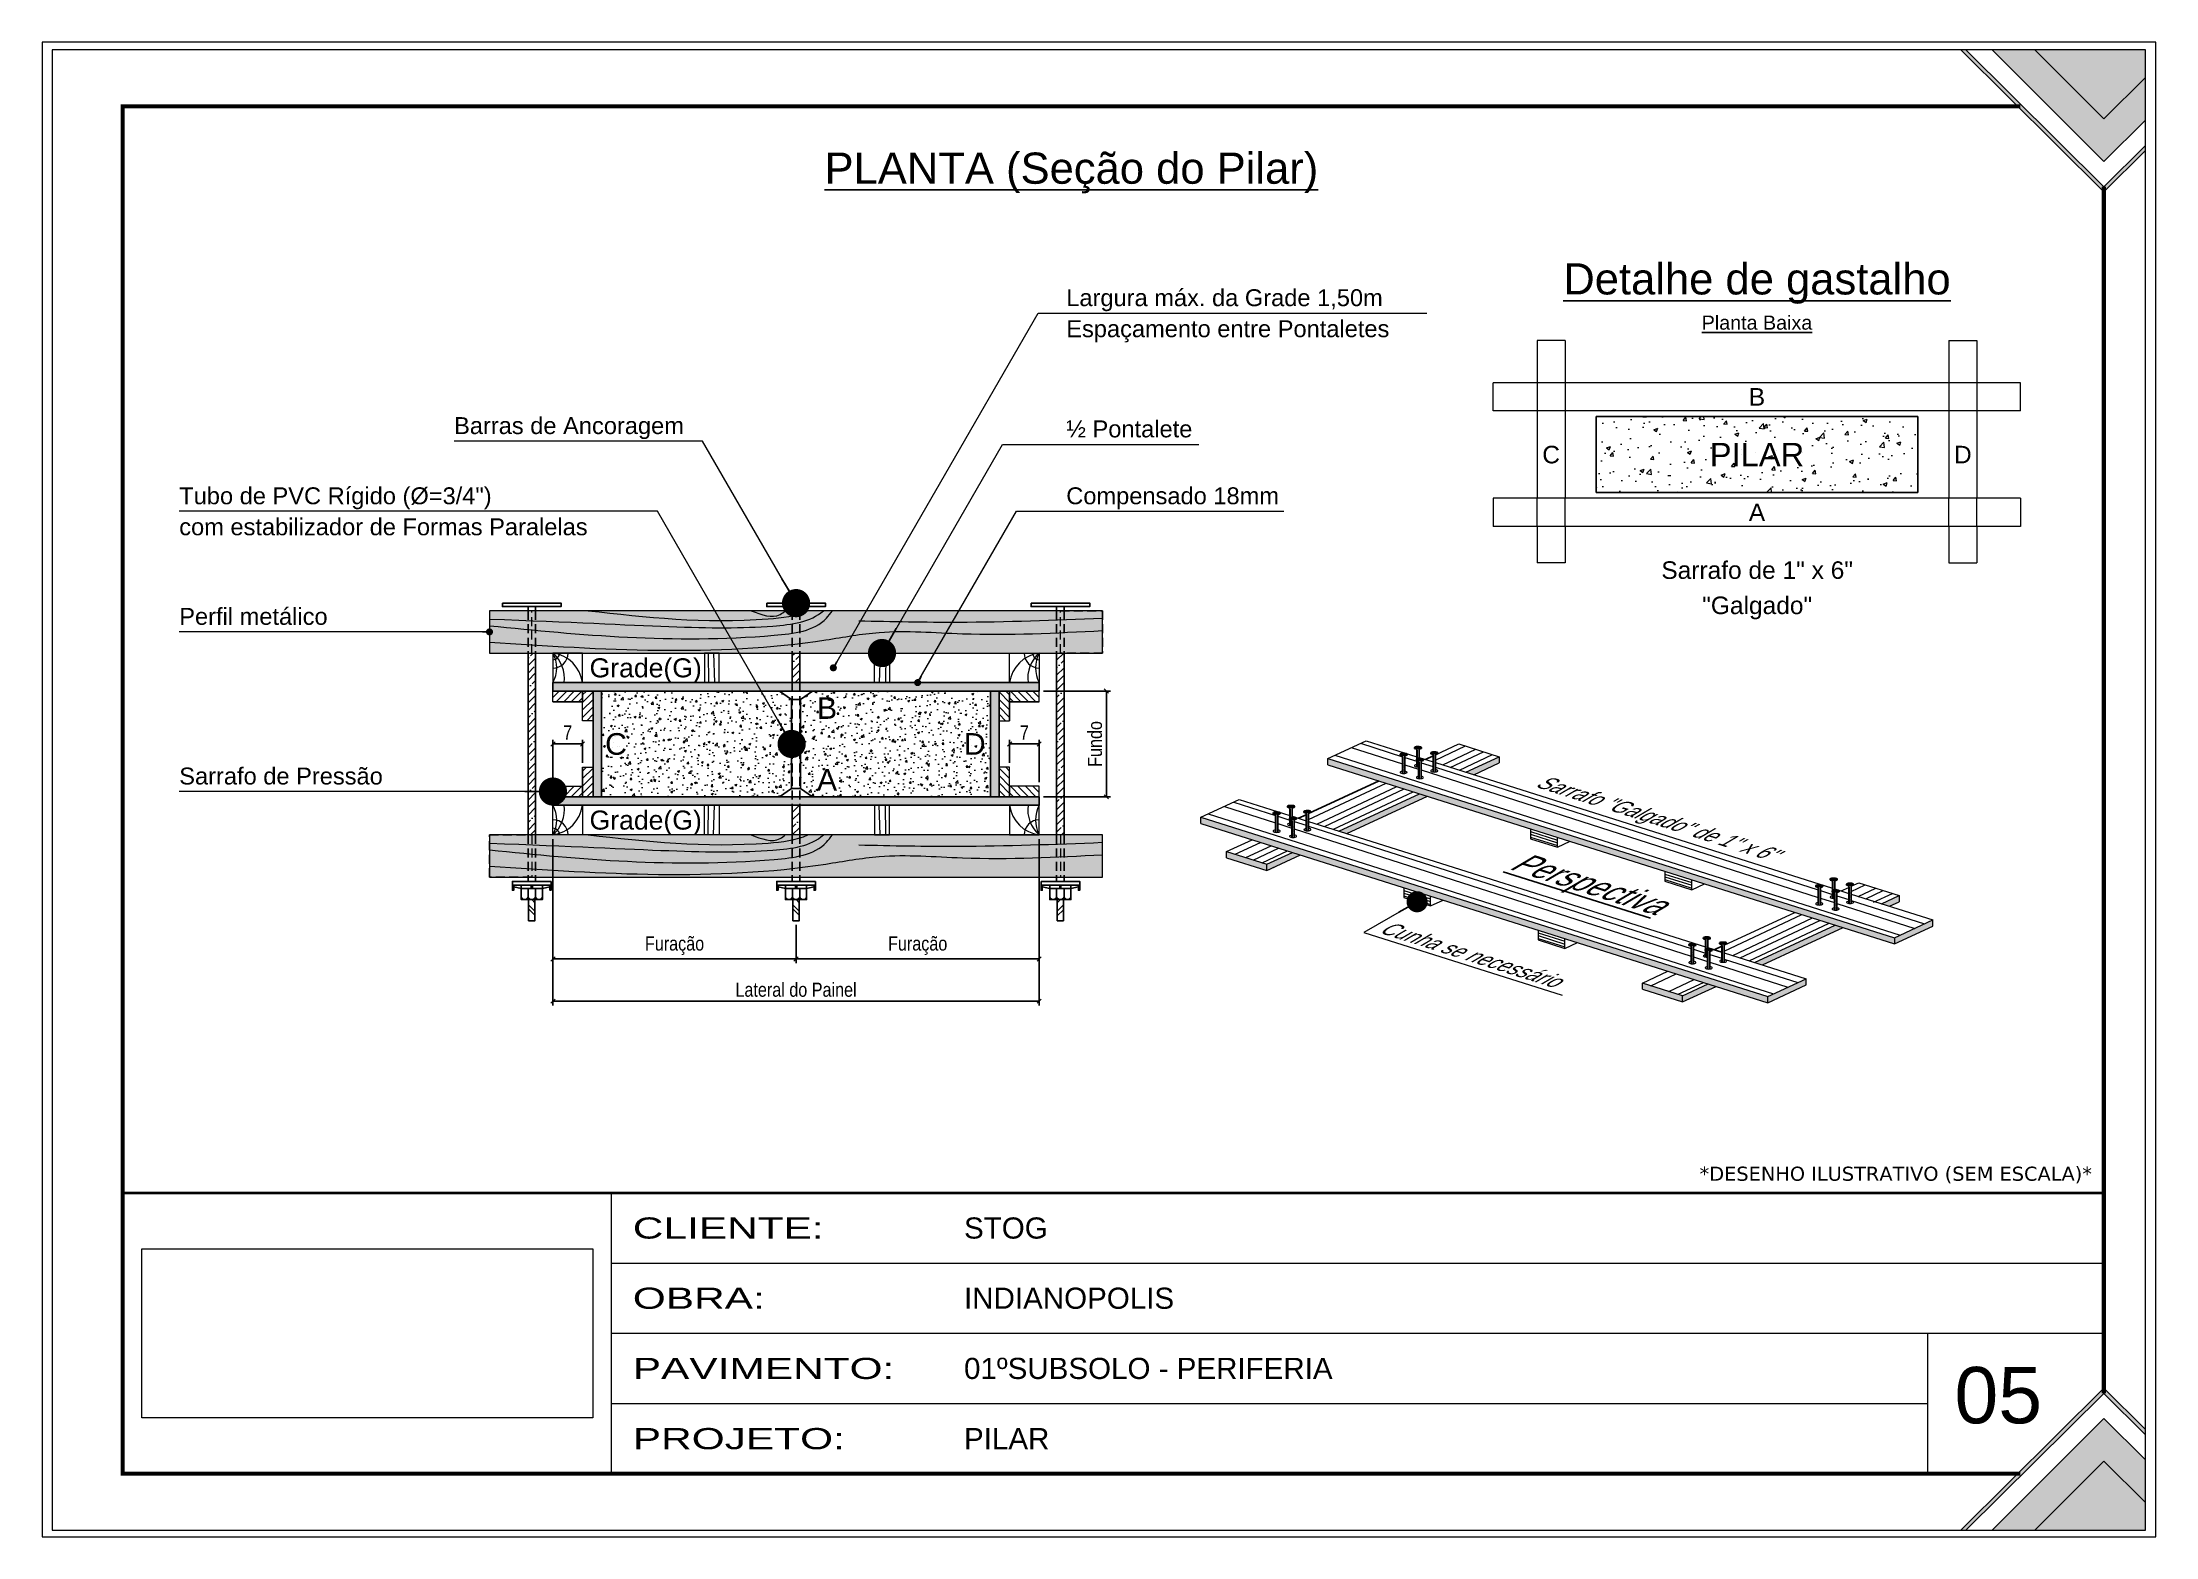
# Paper-space layout '. (5)' of a CAD drawing. Extents: x 303 to 600, y -8 to 202.
# The model-space entities are those that its viewports show. They can reach past a viewport. Long polylines and large blocks are cut down to what shows.
import ezdxf
from ezdxf.enums import TextEntityAlignment as Align

# ---------------------------------------------------------------- set-up
doc = ezdxf.new("R2010")
doc.units = 0
doc.linetypes.add('CONTINUO', pattern=[0])
doc.linetypes.add('HIDDEN', pattern=[0.375, 0.25, -0.125])
for name, color, linetype in [('BARRA ANCORAGEM', 251, 'Continuous'), ('COTA', 241, 'Continuous'), ('TEXTO', 3, 'Continuous')]:
    doc.layers.add(name, color=color, linetype=linetype)
for name, color, linetype, lineweight in [('CARIMBO', 255, 'Continuous', 9), ('CONCRETO', 251, 'Continuous', 25), ('Demarcação 1', 251, 'Continuous', 9), ('Folhas', 255, 'Continuous', 9), ('Hachura', 251, 'Continuous', 9), ('Madeira', 126, 'Continuous', 18), ('Perfil Metálico', 224, 'Continuous', 18)]:
    doc.layers.add(name, color=color, linetype=linetype, lineweight=lineweight)
doc.layers.add('Demarcação 2', color=7, linetype='Continuous', lineweight=9, true_color=0xe0e0e0)
doc.styles.add('ARIAL', font='arial.ttf')
doc.styles.add('COTA TECNICA-50', font='techl___.ttf', dxfattribs={"height": 10})
doc.styles.add('SANSSERIF', font='sas_____.pfb')
doc.styles.get("Standard").update_dxf_attribs({"font": 'arial.ttf'})
doc.styles.add('stylellllll', font='verdana.ttf', dxfattribs={"height": 2})
doc.styles.add('Tecnologia', font='')
doc.styles.get('Tecnologia').set_extended_font_data('Forgotten Futurist')
doc.dimstyles.new('3x', dxfattribs={"dimtxt": 10, "dimasz": 5, "dimexe": 7, "dimexo": 5, "dimgap": 4, "dimtad": 1, "dimdec": 4, "dimlfac": 0.333333, "dimdsep": 46, "dimtxsty": 'Standard', "dimblk": 'DOT', "dimcen": 0.09, "dimclrd": 1, "dimclre": 1, "dimclrt": 2, "dimadec": 0, "dimazin": 2, "dimtfac": 1, "dimtdec": 4, "dimtmove": 0, "dimatfit": 3, "dimldrblk": 'DOT', "dimfxl": 1, "dimtolj": 1, "dimtzin": 0, "dimlwd": 9, "dimlwe": 9, "dimarcsym": 0})
doc.dimstyles.new('COTA PAINEL-50', dxfattribs={"dimtxt": 10, "dimasz": 3, "dimexe": 3, "dimexo": 3, "dimgap": 3, "dimtad": 1, "dimdec": 1, "dimzin": 9, "dimdsep": 46, "dimtxsty": 'COTA TECNICA-50', "dimblk1": 'OBLIQUE', "dimblk2": 'OBLIQUE', "dimsah": 1, "dimcen": 0.9, "dimclrd": 4, "dimclre": 4, "dimclrt": 240, "dimadec": 1, "dimazin": 3, "dimtfac": 1, "dimtdec": 1, "dimtmove": 0, "dimatfit": 3, "dimfxl": 1, "dimtolj": 1, "dimtzin": 12, "dimarcsym": 0})
picture_1 = doc.add_image_def('image1.jpg', size_in_pixel=(1600, 599))
pattern_1 = [(45, (-7118.6124, 7360.0576), (-5.303301, 5.303301), []), (45, (-7113.309, 7360.0576), (-5.303301, 5.303301), [9.375, -1.875, 0, -1.875])]

psp = doc.layouts.new('. (5)')

msp = doc.modelspace()

# ---------------------------------------------------------------- texts
at = {"color": 0, "linetype": 'Continuous', "ltscale": 5, "style": 'ARIAL'}
for s, height, p in [('%%UPLANTA (Seção do Pilar)', 22.1184, (794.56, 263.597)), ('%%UDetalhe de gastalho', 22.1184, (1280.917, 185.074)), ('%%UPlanta Baixa', 10, (1280.917, 160.074))]:
    msp.add_text(s, height=height, dxfattribs=at).set_placement(p, align=Align.CENTER)
for s, p in [('Largura máx. da Grade 1,50m', (790.896, 176.757)), ('Barras de Ancoragem', (356.61, 86.029)), ('½ Pontalete', (790.896, 83.691)), ('Tubo de PVC Rígido (Ø=3/4")', (161.618, 36.238)), ('Compensado 18mm', (790.896, 36.238)), ('Perfil metálico', (161.618, -49.312)), ('Sarrafo de Pressão ', (161.618, -162.562))]:
    msp.add_text(s, height=12, dxfattribs=at).set_placement(p)
for s, p in [('Espaçamento entre Pontaletes', (790.896, 166.757)), ('com estabilizador de Formas Paralelas', (161.618, 26.238))]:
    msp.add_text(s, height=12, dxfattribs=at).set_placement(p, align=Align.TOP_LEFT)
for s, height, p in [('B', 12.442, (1280.917, 112.432)), ('C', 12.442, (1134.869, 71.476)), ('PILAR', 16.5888, (1280.917, 71.476)), ('D', 12.442, (1426.965, 71.476)), ('A', 12.442, (1280.917, 30.519)), ('Sarrafo de 1" x 6"', 12.4416, (1281.057, -10.472)), ('"Galgado"', 12.4416, (1281.057, -35.472))]:
    msp.add_text(s, height=height, dxfattribs=at).set_placement(p, align=Align.MIDDLE_CENTER)
at = {"color": 0, "linetype": 'Continuous'}
for s, height, style, p in [('Grade(G)', 13.5, 'SANSSERIF', (452.717, -79.812)), ('C', 15.36, 'ARIAL', (463.736, -133.812)), ('D', 15.36, 'ARIAL', (718.224, -133.812)), ('Grade(G)', 13.5, 'SANSSERIF', (452.717, -187.812))]:
    msp.add_text(s, height=height, dxfattribs=dict(at, style=style)).set_placement(p, align=Align.MIDDLE_LEFT)
at = {"color": 0, "linetype": 'Continuous', "style": 'ARIAL'}
for s, p in [('B', (621.178, -108.312)), ('A', (621.178, -159.312))]:
    msp.add_text(s, height=15.36, dxfattribs=at).set_placement(p, align=Align.MIDDLE_CENTER)
at = {"style": 'ARIAL', "oblique": 42}
for s, height, p in [('Sarrafo "Galgado" de 1" x 6\'\'', 9.97768, (1206.739, -190.494)), ('%%UPerspectiva', 15, (1156.607, -238.92))]:
    msp.add_text(s, height=height, rotation=342.451586, dxfattribs=at).set_placement(p, align=Align.CENTER)
msp.add_text('Cunha se necessário', height=9.97768, rotation=342.451586, dxfattribs=at).set_placement((1012.112, -267.501))
at = {"layer": 'CARIMBO', "style": 'stylellllll'}
msp.add_text('*DESENHO ILUSTRATIVO (SEM ESCALA)*', height=10, dxfattribs=at).set_placement((1518.572, -443.677), align=Align.RIGHT)
at = {"layer": 'Folhas', "style": 'ARIAL'}
msp.add_text('05', height=40, dxfattribs=at).set_placement((1452.102, -595.755), align=Align.MIDDLE)

# ---------------------------------------------------------------- blocks, each defined once
blk = doc.blocks.new('9999999999')
at = {"transparency": 33554687}
h = blk.add_hatch(color=30, dxfattribs=at)
h.dxf.hatch_style = 1
h.paths.add_polyline_path([(1357.7, 1050), (1354, 1050), (1455.5, 949.3), (1485, 978.7), (1485, 982.3), (1455.5, 953)])
at = {"true_color": 0x000000, "transparency": 33554687}
h = blk.add_hatch(color=18, dxfattribs=at)
h.dxf.hatch_style = 1
h.paths.add_polyline_path([(1406.6, 1050), (1376.2, 1050), (1455.5, 970.8), (1485, 1000.1), (1485, 1030.4), (1455.5, 1001.1)])
at = {"true_color": 0xff7f00, "transparency": 33554687}
h = blk.add_hatch(color=30, dxfattribs=at)
h.dxf.hatch_style = 1
h.paths.add_polyline_path([(1485, 1030.4), (1485, 1050), (1406.6, 1050), (1455.5, 1001.1)])
at = {"transparency": 33554687}
h = blk.add_hatch(color=30, dxfattribs=at)
h.dxf.hatch_style = 1
h.paths.add_polyline_path([(1357.7, 0), (1354, 0), (1455.5, 100.7), (1485, 71.3), (1485, 67.7), (1455.5, 97)])
at = {"true_color": 0x000000, "transparency": 33554687}
h = blk.add_hatch(color=18, dxfattribs=at)
h.dxf.hatch_style = 1
h.paths.add_polyline_path([(1406.6, 0), (1376.2, 0), (1455.5, 79.2), (1485, 49.9), (1485, 19.6), (1455.5, 48.9)])
at = {"true_color": 0xff7f00, "transparency": 33554687}
h = blk.add_hatch(color=30, dxfattribs=at)
h.dxf.hatch_style = 1
h.paths.add_polyline_path([(1485, 19.6), (1485, 0), (1406.6, 0), (1455.5, 48.9)])
at = {"color": 30, "linetype": 'CONTINUO'}
for p, q in [((396.9, 40), (396.9, 239.2)), ((396.9, 189.4), (1455.5, 189.4)), ((396.9, 139.6), (1455.5, 139.6)), ((1330.4, 139.6), (1330.4, 40)), ((396.9, 89.8), (1330.4, 89.8))]:
    blk.add_line(p, q, dxfattribs=at)
at = {"color": 30, "transparency": 33554687}
for points in [[(1485, 978.7), (1455.5, 949.3), (1354, 1050)], [(1485, 982.3), (1455.5, 953), (1357.7, 1050)], [(1376.2, 1050), (1455.5, 970.8), (1485, 1000.1)], [(1406.6, 1050), (1455.5, 1001.1), (1485, 1030.4)], [(1485, 71.3), (1455.5, 100.7), (1354, 0)], [(1485, 67.7), (1455.5, 97), (1357.7, 0)], [(1376.2, 0), (1455.5, 79.2), (1485, 49.9)], [(1406.6, 0), (1455.5, 48.9), (1485, 19.6)]]:
    blk.add_lwpolyline(points, dxfattribs=at)
at = {"color": 30, "linetype": 'CONTINUO', "const_width": 2}
blk.add_lwpolyline([(1455.5, 97), (1455.5, 239.2), (50, 239.2), (50, 40), (1396.2, 40)], dxfattribs=at)
at = {"layer": 'Folhas'}
blk.add_lwpolyline([(0, 0), (1485, 0), (1485, 1050), (0, 1050)], close=True, dxfattribs=at)
at = {"layer": 'Folhas', "color": 30, "const_width": 3}
for points in [[(1396.2, 1010), (50, 1010), (50, 40), (1396.2, 40)], [(1455.5, 97), (1455.5, 953)]]:
    blk.add_lwpolyline(points, dxfattribs=at)
at = {"layer": 'TEXTO', "color": 7, "style": 'Tecnologia', "width": 1.5}
for s, p in [('CLIENTE:', (411.9, 214.3)), ('OBRA:', (411.9, 164.5)), ('PAVIMENTO:', (411.9, 114.7)), ('PROJETO:', (411.9, 64.9))]:
    blk.add_text(s, height=15, dxfattribs=at).set_placement(p, align=Align.MIDDLE_LEFT)
at = {"layer": 'TEXTO', "color": 7, "linetype": 'Continuous', "ltscale": 5, "style": 'ARIAL'}
for s, p in [('STOG', (646.9, 214.3)), ('INDIANOPOLIS', (646.9, 164.5)), ('01ºSUBSOLO - PERIFERIA', (646.9, 114.7)), ('PILAR', (646.9, 64.9))]:
    blk.add_text(s, height=15, dxfattribs=at).set_placement(p, align=Align.MIDDLE_LEFT)
image = blk.add_image(picture_1, insert=(63.5, 79.7), size_in_units=(320, 119.8))
image.dxf.flags = 7
blk = doc.blocks.new('_Dot')
at = {"color": 0, "linetype": 'ByBlock', "lineweight": -2}
blk.add_line((-0.5, 0), (-1, 0), dxfattribs=at)
at = {"color": 0, "linetype": 'ByBlock', "const_width": 0.5}
blk.add_lwpolyline([(-0.25, 0, 1), (0.25, 0, 1)], format="xyb", close=True, dxfattribs=at)
blk = doc.blocks.new('_Oblique')
at = {"color": 0, "linetype": 'ByBlock', "lineweight": -2}
blk.add_line((-0.5, -0.5), (0.5, 0.5), dxfattribs=at)
blk = doc.blocks.new('*D116')
at = {"layer": 'COTA', "color": 4, "lineweight": -2, "transparency": 16777216}
for p, q in [((774.7, -96.3), (822.4, -96.3)), ((819.4, -96.3), (819.4, -171.3)), ((774.7, -171.3), (822.4, -171.3))]:
    blk.add_line(p, q, dxfattribs=at)
at = {"layer": 'Defpoints', "color": 0, "transparency": 16777216}
for p in [(771.7, -96.3), (771.7, -171.3), (819.4, -171.3)]:
    blk.add_point(p, dxfattribs=at)
at = {"layer": 'COTA', "color": 4, "lineweight": -2, "transparency": 16777216, "xscale": 3, "yscale": 3, "zscale": 3}
for p, rotation in [((819.4, -96.3), 90), ((819.4, -171.3), 270)]:
    blk.add_blockref('_Oblique', p, dxfattribs=dict(at, rotation=rotation))
at = {"layer": 'COTA', "color": 240, "transparency": 16777216, "insert": (811.3, -133.8), "char_height": 10, "attachment_point": 5, "rotation": 90, "style": 'COTA TECNICA-50'}
blk.add_mtext('\\A1;Fundo', dxfattribs=at)
blk = doc.blocks.new('*D117')
at = {"layer": 'COTA', "color": 4, "lineweight": -2, "transparency": 16777216}
for p, q in [((426.7, -201.3), (426.7, -289.3)), ((599.2, -262.2), (599.2, -289.3)), ((426.7, -286.3), (599.2, -286.3))]:
    blk.add_line(p, q, dxfattribs=at)
at = {"layer": 'Defpoints', "color": 0, "transparency": 16777216}
for p in [(426.7, -198.3), (599.2, -259.2), (599.2, -286.3)]:
    blk.add_point(p, dxfattribs=at)
at = {"layer": 'COTA', "color": 4, "lineweight": -2, "transparency": 16777216, "xscale": 3, "yscale": 3, "zscale": 3, "rotation": 180}
blk.add_blockref('_Oblique', (426.7, -286.3), dxfattribs=at)
at = {"layer": 'COTA', "color": 4, "lineweight": -2, "transparency": 16777216, "xscale": 3, "yscale": 3, "zscale": 3}
blk.add_blockref('_Oblique', (599.2, -286.3), dxfattribs=at)
at = {"layer": 'COTA', "color": 240, "transparency": 16777216, "insert": (513, -276.9), "char_height": 10, "attachment_point": 5, "style": 'COTA TECNICA-50'}
blk.add_mtext('\\A1;Furação', dxfattribs=at)
blk = doc.blocks.new('*D118')
at = {"layer": 'COTA', "color": 4, "lineweight": -2, "transparency": 16777216}
for p, q in [((771.7, -201.3), (771.7, -289.3)), ((599.2, -262.2), (599.2, -289.3)), ((599.2, -286.3), (771.7, -286.3))]:
    blk.add_line(p, q, dxfattribs=at)
at = {"layer": 'Defpoints', "color": 0, "transparency": 16777216}
for p in [(771.7, -198.3), (599.2, -259.2), (771.7, -286.3)]:
    blk.add_point(p, dxfattribs=at)
at = {"layer": 'COTA', "color": 4, "lineweight": -2, "transparency": 16777216, "xscale": 3, "yscale": 3, "zscale": 3, "rotation": 180}
blk.add_blockref('_Oblique', (599.2, -286.3), dxfattribs=at)
at = {"layer": 'COTA', "color": 4, "lineweight": -2, "transparency": 16777216, "xscale": 3, "yscale": 3, "zscale": 3}
blk.add_blockref('_Oblique', (771.7, -286.3), dxfattribs=at)
at = {"layer": 'COTA', "color": 240, "transparency": 16777216, "insert": (685.5, -276.9), "char_height": 10, "attachment_point": 5, "style": 'COTA TECNICA-50'}
blk.add_mtext('\\A1;Furação', dxfattribs=at)
blk = doc.blocks.new('*D119')
at = {"layer": 'COTA', "color": 4, "lineweight": -2, "transparency": 16777216}
for p, q in [((426.7, -201.3), (426.7, -319.3)), ((771.7, -201.3), (771.7, -319.3)), ((426.7, -316.3), (771.7, -316.3))]:
    blk.add_line(p, q, dxfattribs=at)
at = {"layer": 'Defpoints', "color": 0, "transparency": 16777216}
for p in [(426.7, -198.3), (771.7, -198.3), (771.7, -316.3)]:
    blk.add_point(p, dxfattribs=at)
at = {"layer": 'COTA', "color": 4, "lineweight": -2, "transparency": 16777216, "xscale": 3, "yscale": 3, "zscale": 3, "rotation": 180}
blk.add_blockref('_Oblique', (426.7, -316.3), dxfattribs=at)
at = {"layer": 'COTA', "color": 4, "lineweight": -2, "transparency": 16777216, "xscale": 3, "yscale": 3, "zscale": 3}
blk.add_blockref('_Oblique', (771.7, -316.3), dxfattribs=at)
at = {"layer": 'COTA', "color": 240, "transparency": 16777216, "insert": (599.2, -308.2), "char_height": 10, "attachment_point": 5, "style": 'COTA TECNICA-50'}
blk.add_mtext('\\A1;Lateral do Painel', dxfattribs=at)
blk = doc.blocks.new('*D120')
at = {"layer": 'COTA', "color": 4, "lineweight": -2, "transparency": 16777216}
for p, q in [((426.7, -160.8), (426.7, -130.8)), ((426.7, -133.8), (447.7, -133.8)), ((447.7, -147.3), (447.7, -130.8))]:
    blk.add_line(p, q, dxfattribs=at)
at = {"layer": 'Defpoints', "color": 0, "transparency": 16777216}
for p in [(447.7, -133.8), (426.7, -163.8), (447.7, -150.3)]:
    blk.add_point(p, dxfattribs=at)
at = {"layer": 'COTA', "color": 4, "lineweight": -2, "transparency": 16777216, "xscale": 3, "yscale": 3, "zscale": 3, "rotation": 180}
blk.add_blockref('_Oblique', (426.7, -133.8), dxfattribs=at)
at = {"layer": 'COTA', "color": 4, "lineweight": -2, "transparency": 16777216, "xscale": 3, "yscale": 3, "zscale": 3}
blk.add_blockref('_Oblique', (447.7, -133.8), dxfattribs=at)
at = {"layer": 'COTA', "color": 240, "transparency": 16777216, "insert": (437.2, -125.7), "char_height": 10, "attachment_point": 5, "style": 'COTA TECNICA-50'}
blk.add_mtext('\\A1;7', dxfattribs=at)
blk = doc.blocks.new('*D121')
at = {"layer": 'COTA', "color": 4, "lineweight": -2, "transparency": 16777216}
for p, q in [((750.7, -147.3), (750.7, -130.8)), ((771.7, -133.8), (750.7, -133.8)), ((771.7, -160.8), (771.7, -130.8))]:
    blk.add_line(p, q, dxfattribs=at)
at = {"layer": 'Defpoints', "color": 0, "transparency": 16777216}
for p in [(750.7, -133.8), (750.7, -150.3), (771.7, -163.8)]:
    blk.add_point(p, dxfattribs=at)
at = {"layer": 'COTA', "color": 4, "lineweight": -2, "transparency": 16777216, "xscale": 3, "yscale": 3, "zscale": 3, "rotation": 180}
blk.add_blockref('_Oblique', (750.7, -133.8), dxfattribs=at)
at = {"layer": 'COTA', "color": 4, "lineweight": -2, "transparency": 16777216, "xscale": 3, "yscale": 3, "zscale": 3}
blk.add_blockref('_Oblique', (771.7, -133.8), dxfattribs=at)
at = {"layer": 'COTA', "color": 240, "transparency": 16777216, "insert": (761.2, -125.7), "char_height": 10, "attachment_point": 5, "style": 'COTA TECNICA-50'}
blk.add_mtext('\\A1;7', dxfattribs=at)

# ---------------------------------------------------------------- dimensions: what is measured, and where the dimension line sits
at = {"layer": 'COTA'}
dim = msp.add_linear_dim(base=(819.38, -171.312), p1=(771.717, -96.312), p2=(771.717, -171.312), angle=90, text='Fundo', dimstyle='COTA PAINEL-50', dxfattribs=at)
dim.commit()
dim.dimension.update_dxf_attribs({"geometry": '*D116', "text_midpoint": (811.256, -133.812)})
dim = msp.add_linear_dim(base=(447.717, -133.812), p1=(426.717, -163.812), p2=(447.717, -150.312), text='7', dimstyle='COTA PAINEL-50', dxfattribs=at)
dim.commit()
dim.dimension.update_dxf_attribs({"geometry": '*D120', "text_midpoint": (437.217, -133.812), "dimtype": 160})
dim = msp.add_linear_dim(base=(750.717, -133.812), p1=(771.717, -163.812), p2=(750.717, -150.312), angle=180, text='7', dimstyle='COTA PAINEL-50', dxfattribs=at)
dim.commit()
dim.dimension.update_dxf_attribs({"geometry": '*D121', "text_midpoint": (761.217, -133.812), "dimtype": 160})
for base, p1, p2, text, picture, middle in [((599.217, -286.275), (426.717, -198.312), (599.217, -259.201), 'Furação', '*D117', (512.967, -276.879)), ((771.717, -316.275), (426.717, -198.312), (771.717, -198.312), 'Lateral do Painel', '*D119', (599.217, -308.216)), ((771.717, -286.275), (599.217, -259.201), (771.717, -198.312), 'Furação', '*D118', (685.467, -276.879))]:
    dim = msp.add_linear_dim(base=base, p1=p1, p2=p2, text=text, dimstyle='COTA PAINEL-50', dxfattribs=at)
    dim.commit()
    dim.dimension.update_dxf_attribs({"geometry": picture, "text_midpoint": middle})

# ---------------------------------------------------------------- hatches: boundary and pattern name
at = {"layer": 'Demarcação 1'}
for points in [[(426.717, -90.312), (771.717, -90.312), (771.717, -96.312), (426.717, -96.312)], [(455.217, -96.312), (461.217, -96.312), (461.217, -171.312), (455.217, -171.312)], [(737.217, -96.312), (743.217, -96.312), (743.217, -171.312), (737.217, -171.312)], [(771.717, -171.312), (426.717, -171.312), (426.717, -177.312), (771.717, -177.312)]]:
    msp.add_hatch(color=256, dxfattribs=at).paths.add_polyline_path(points)
at = {"layer": 'Demarcação 2'}
for points in [[(816.717, -39.312), (381.717, -39.312), (381.717, -69.312), (816.717, -69.312)], [(816.717, -198.312), (381.717, -198.312), (381.717, -228.312), (816.717, -228.312)]]:
    msp.add_hatch(color=256, dxfattribs=at).paths.add_polyline_path(points)
h = msp.add_hatch(color=256, dxfattribs=at)
h.paths.add_polyline_path([(904.663, -210.151), (904.663, -214.551), (933.267, -223.596), (933.267, -219.196)])
h.paths.add_polyline_path([(957.057, -212.572), (951.413, -210.787), (933.267, -219.196), (933.267, -223.596)])
h.paths.add_polyline_path([(1047.064, -170.865), (1041.42, -169.081), (984.277, -195.559), (989.921, -197.344)])
h.paths.add_polyline_path([(1098.074, -142.829), (1074.284, -153.852), (1079.928, -155.637), (1098.074, -147.229)])
h = msp.add_hatch(color=256, dxfattribs=at)
h.paths.add_polyline_path([(976.431, -144.129), (976.431, -148.529), (1378.538, -275.687), (1378.538, -271.287)])
h.paths.add_polyline_path([(1405.758, -263.074), (1405.758, -258.674), (1378.538, -271.287), (1378.538, -275.687)])
h = msp.add_hatch(color=256, dxfattribs=at)
h.paths.add_polyline_path([(886.424, -185.836), (886.424, -190.236), (1288.532, -317.394), (1288.532, -312.994)])
h.paths.add_polyline_path([(1315.751, -304.781), (1315.751, -300.381), (1288.532, -312.994), (1288.532, -317.394)])
h = msp.add_hatch(color=256, dxfattribs=at)
h.paths.add_polyline_path([(1341.986, -264.128), (1336.342, -262.343), (1279.2, -288.822), (1284.843, -290.607)])
h.paths.add_polyline_path([(1381.709, -241.322), (1369.206, -247.115), (1374.85, -248.9), (1381.709, -245.722)])
h.paths.add_polyline_path([(1251.98, -305.835), (1246.336, -304.05), (1228.189, -312.459), (1228.189, -316.859)])
h.paths.add_polyline_path([(1199.586, -303.413), (1199.586, -307.813), (1228.189, -316.859), (1228.189, -312.459)])
at = {"layer": 'Hachura'}
h = msp.add_hatch(dxfattribs=at)
h.set_pattern_fill('AR-CONC', color=256, scale=4, style=0)
h.set_pattern_definition([(50, (1451.12, 4398.127), (28.69041, -2.51009), [3, -33]), (355, (1451.12, 4398.127), (-5.55005, 30.08769), [2.4, -26.4]), (100.4514, (1453.512, 4397.918), (23.14038, 27.57758), [2.5496, -28.04568]), (46.1842, (1451.12, 4406.127), (42.68964, -6.62076), [4.5, -49.5]), (96.6356, (1454.68, 4405.575), (37.3865, 38.9647), [3.8244, -42.0685]), (351.1842, (1451.12, 4406.127), (37.3865, 38.96474), [3.6, -39.6]), (21, (1455.12, 4404.127), (23.87628, -16.10476), [3, -33]), (326, (1455.12, 4404.127), (9.73261, 29.006), [2.4, -26.4]), (71.4514, (1457.11, 4402.785), (33.6089, 12.90122), [2.5496, -28.04568]), (37.5, (1451.121, 4398.127), (0.486394, 13.315754), [0, -26.08, 0, -26.8, 0, -26.5]), (7.5, (1451.121, 4398.127), (10.52278, 15.77647), [0, -15.28, 0, -25.48, 0, -10.1]), (327.5, (1442.201, 4398.127), (21.352897, -0.902195), [0, -10, 0, -31.2, 0, -41.4]), (317.5, (1438.201, 4398.127), (23.32745, 4.0042), [0, -13, 0, -20.72, 0, -29.4])])
h.paths.add_polyline_path([(1166.869, 98.432), (1166.869, 44.519), (1394.965, 44.519), (1394.965, 98.432)])
h.paths.add_polyline_path([(1243.281, 59.034), (1318.553, 59.034), (1318.553, 83.917), (1243.281, 83.917)], flags=24)
h = msp.add_hatch(dxfattribs=at)
h.set_pattern_fill('ANSI35', color=256, scale=30, style=0)
h.set_pattern_definition(pattern_1)
h.paths.add_polyline_path([(409.053, -198.312), (414.38, -198.312), (414.38, -69.312), (409.053, -69.312)])
h = msp.add_hatch(dxfattribs=at)
h.set_pattern_fill('ANSI35', color=256, scale=30, style=0)
h.set_pattern_definition(pattern_1)
h.paths.add_polyline_path([(596.553, -90.312), (601.88, -90.312), (601.88, -69.312), (596.553, -69.312)])
h = msp.add_hatch(dxfattribs=at)
h.set_pattern_fill('ANSI35', color=256, scale=30, style=0)
h.set_pattern_definition(pattern_1)
h.paths.add_polyline_path([(784.053, -198.312), (789.38, -198.312), (789.38, -69.312), (784.053, -69.312)])
h = msp.add_hatch(dxfattribs=at)
h.set_pattern_fill('ANSI31', color=256, scale=30, style=0)
h.set_pattern_definition([(45, (-3237.6928, -1362.857), (-2.6516504, 2.6516504), [])])
h.paths.add_polyline_path([(447.717, -96.312), (426.717, -96.312), (426.717, -103.812), (447.717, -103.812)])
h = msp.add_hatch(dxfattribs=at)
h.set_pattern_fill('ANSI31', color=256, scale=30, style=0)
h.set_pattern_definition([(45, (3562.8127, 4633.5282), (-2.6516504, 2.6516504), [])])
h.paths.add_polyline_path([(455.217, -117.312), (455.217, -96.312), (447.717, -96.312), (447.717, -117.312)])
h = msp.add_hatch(dxfattribs=at)
h.set_pattern_fill('AR-CONC', color=256, scale=2, style=0)
h.set_pattern_definition([(50, (-3237.693, -1343.357), (14.345204, -1.255043), [1.5, -16.5]), (355, (-3237.693, -1343.357), (-2.775027, 15.043843), [1.2, -13.2]), (100.4514, (-3236.497, -1343.461), (11.570188, 13.78879), [1.274804, -14.02284]), (46.1842, (-3237.693, -1339.357), (21.34482, -3.31038), [2.25, -24.75]), (96.6356, (-3235.914, -1339.633), (18.69325, 19.48236), [1.91221, -21.03426]), (351.1842, (-3237.693, -1339.357), (18.69324, 19.48237), [1.8, -19.8]), (21, (-3235.693, -1340.357), (11.93814, -8.052378), [1.5, -16.5]), (326, (-3235.693, -1340.357), (4.866307, 14.503), [1.2, -13.2]), (71.4514, (-3234.698, -1341.028), (16.804453, 6.45061), [1.274804, -14.02284]), (37.5, (-3237.693, -1343.357), (0.243197, 6.657877), [0, -13.04, 0, -13.4, 0, -13.25]), (7.5, (-3237.693, -1343.357), (5.261391, 7.888234), [0, -7.64, 0, -12.74, 0, -5.05]), (327.5, (-3242.153, -1343.357), (10.676449, -0.4510974), [0, -5, 0, -15.6, 0, -20.7]), (317.5, (-3244.153, -1343.357), (11.663723, 2.0021), [0, -6.5, 0, -10.36, 0, -14.7])])
h.paths.add_polyline_path([(596.092, -102.312), (587.553, -96.312), (461.217, -96.312), (461.217, -171.312), (587.553, -171.312), (596.092, -165.312)])
h.paths.add_polyline_path([(737.217, -171.312), (737.217, -96.312), (610.88, -96.312), (602.342, -102.312), (602.342, -165.312), (610.88, -171.312)])
h.paths.add_polyline_path([(459.765, -145.725), (483.203, -145.725), (483.203, -121.899), (459.765, -121.899)], flags=9)
h.paths.add_polyline_path([(610.151, -170.832), (632.206, -170.832), (632.206, -147.792), (610.151, -147.792)], flags=25)
h.paths.add_polyline_path([(610.182, -119.832), (632.175, -119.832), (632.175, -96.792), (610.182, -96.792)], flags=24)
h.paths.add_polyline_path([(714.384, -145.332), (737.56, -145.332), (737.56, -122.292), (714.384, -122.292)], flags=9)
h = msp.add_hatch(dxfattribs=at)
h.set_pattern_fill('ANSI31', color=256, scale=30, style=0)
h.set_pattern_definition([(135, (-2364.379, 4633.5282), (2.6516504, 2.6516504), [])])
h.paths.add_polyline_path([(743.217, -117.312), (743.217, -96.312), (750.717, -96.312), (750.717, -117.312)])
h = msp.add_hatch(dxfattribs=at)
h.set_pattern_fill('ANSI31', color=256, scale=30, style=0)
h.set_pattern_definition([(135, (4436.1267, -1362.857), (2.6516504, 2.6516504), [])])
h.paths.add_polyline_path([(750.717, -96.312), (771.717, -96.312), (771.717, -103.812), (750.717, -103.812)])
h = msp.add_hatch(dxfattribs=at)
h.set_pattern_fill('ANSI31', color=256, scale=30, style=0)
h.set_pattern_definition([(45, (-3237.6928, -1430.357), (-2.6516504, 2.6516504), [])])
h.paths.add_polyline_path([(447.717, -163.812), (426.717, -163.812), (426.717, -171.312), (447.717, -171.312)])
h = msp.add_hatch(dxfattribs=at)
h.set_pattern_fill('ANSI31', color=256, scale=30, style=0)
h.set_pattern_definition([(45, (3562.8127, 4579.5282), (-2.6516504, 2.6516504), [])])
h.paths.add_polyline_path([(455.217, -171.312), (455.217, -150.312), (447.717, -150.312), (447.717, -171.312)])
h = msp.add_hatch(dxfattribs=at)
h.set_pattern_fill('ANSI31', color=256, scale=30, style=0)
h.set_pattern_definition([(135, (-2364.379, 4579.5282), (2.6516504, 2.6516504), [])])
h.paths.add_polyline_path([(743.217, -171.312), (743.217, -150.312), (750.717, -150.312), (750.717, -171.312)])
h = msp.add_hatch(dxfattribs=at)
h.set_pattern_fill('ANSI31', color=256, scale=30, style=0)
h.set_pattern_definition([(135, (4436.1267, -1430.357), (2.6516504, 2.6516504), [])])
h.paths.add_polyline_path([(750.717, -163.812), (771.717, -163.812), (771.717, -171.312), (750.717, -171.312)])
h = msp.add_hatch(dxfattribs=at)
h.set_pattern_fill('ANSI35', color=256, scale=30, style=0)
h.set_pattern_definition(pattern_1)
h.paths.add_polyline_path([(601.88, -177.312), (596.553, -177.312), (596.553, -198.312), (601.88, -198.312)])
h = msp.add_hatch(dxfattribs=at)
h.set_pattern_fill('ANSI31', color=256, scale=15, angle=117.5, style=0)
h.set_pattern_definition([(162.5, (-5524.9226, 6753.304), (-0.56382337, -1.7882193), [])])
h.paths.add_polyline_path([(1139.346, -200.048), (1120.277, -194.017), (1120.277, -201.017), (1139.346, -207.048)])
h = msp.add_hatch(dxfattribs=at)
h.set_pattern_fill('ANSI31', color=256, scale=15, angle=117.5, style=0)
h.set_pattern_definition([(162.5, (-5429.5763, 6723.1528), (-0.56382337, -1.7882193), [])])
h.paths.add_polyline_path([(1234.692, -230.199), (1215.623, -224.168), (1215.623, -231.168), (1234.692, -237.199)])
h = msp.add_hatch(dxfattribs=at)
h.set_pattern_fill('ANSI31', color=256, scale=15, angle=117.5, style=0)
h.set_pattern_definition([(162.5, (-5614.9291, 6711.597), (-0.56382337, -1.7882193), [])])
h.paths.add_polyline_path([(1049.339, -248.754), (1049.339, -241.754), (1030.27, -235.724), (1030.27, -242.724)])
h = msp.add_hatch(dxfattribs=at)
h.set_pattern_fill('ANSI31', color=256, scale=15, angle=117.5, style=0)
h.set_pattern_definition([(162.5, (-5519.5829, 6681.4459), (-0.56382337, -1.7882193), [])])
h.paths.add_polyline_path([(1144.686, -271.906), (1125.616, -265.875), (1125.616, -272.875), (1144.686, -278.906)])

# ---------------------------------------------------------------- linework, layer by layer
for p, q in [((447.717, -103.812), (426.717, -103.812)), ((750.717, -117.312), (750.717, -96.312)), ((750.717, -103.812), (771.717, -103.812)), ((1027.715, -141.098), (1027.715, -141.67)), ((1027.748, -141.098), (1030.333, -141.79)), ((1027.832, -141.787), (1029.323, -142.33)), ((1027.956, -140.818), (1031.307, -141.716)), ((1028.478, -140.603), (1032.033, -141.556)), ((1029.323, -142.33), (1029.323, -154.764)), ((1029.365, -140.445), (1032.54, -141.296)), ((1029.569, -154.791), (1029.569, -142.879)), ((1032.525, -141.787), (1031.035, -142.33)), ((1031.035, -154.768), (1031.035, -142.33)), ((1032.642, -141.67), (1032.642, -141.098)), ((1037.927, -136.366), (1037.927, -136.938)), ((1037.959, -136.366), (1040.545, -137.059)), ((1038.044, -137.056), (1039.534, -137.598)), ((1038.168, -136.086), (1041.519, -136.984)), ((1038.69, -135.871), (1042.245, -136.824)), ((1039.3, -144.761), (1039.3, -145.334)), ((1039.332, -144.761), (1041.918, -145.454)), ((1039.417, -145.451), (1040.907, -145.993)), ((1039.534, -137.598), (1039.534, -144.485)), ((1039.534, -145.493), (1039.534, -150.032)), ((1039.541, -144.481), (1042.892, -145.379)), ((1039.576, -135.713), (1042.752, -136.564)), ((1039.78, -144.361), (1039.78, -138.147)), ((1039.78, -150.06), (1039.78, -145.583)), ((1040.063, -144.267), (1043.618, -145.219)), ((1040.907, -145.993), (1040.907, -158.427)), ((1040.949, -144.108), (1044.125, -144.959)), ((1041.153, -158.455), (1041.153, -146.543)), ((1042.736, -137.056), (1041.246, -137.598)), ((1041.246, -144.084), (1041.246, -137.598)), ((1044.109, -145.451), (1042.619, -145.993)), ((1042.619, -158.431), (1042.619, -145.993)), ((1042.854, -136.938), (1042.854, -136.366)), ((1044.227, -145.334), (1044.227, -144.761)), ((1045.68, -144.807), (1051.119, -142.287)), ((1049.512, -140.029), (1049.512, -140.602)), ((1049.544, -140.029), (1052.13, -140.722)), ((1049.629, -140.719), (1051.119, -141.261)), ((1049.752, -139.749), (1053.104, -140.647)), ((1050.275, -139.535), (1053.829, -140.487)), ((1051.119, -141.261), (1051.119, -153.695)), ((1051.161, -139.376), (1054.336, -140.227)), ((1051.365, -153.723), (1051.365, -141.811)), ((1052.831, -141.493), (1054.753, -140.603)), ((1054.321, -140.719), (1052.831, -141.261)), ((1052.831, -153.699), (1052.831, -141.261)), ((1054.438, -140.602), (1054.438, -140.029)), ((447.717, -171.312), (447.717, -150.312)), ((962.824, -183.2), (1012.816, -160.035)), ((947.921, -178.073), (947.921, -178.645)), ((947.953, -178.073), (950.538, -178.765)), ((948.038, -178.762), (949.528, -179.305)), ((948.161, -177.793), (951.513, -178.691)), ((948.683, -177.578), (952.238, -178.531)), ((949.528, -179.305), (949.528, -186.192)), ((949.57, -177.42), (952.745, -178.271)), ((949.774, -186.068), (949.774, -179.854)), ((952.73, -178.762), (951.24, -179.305)), ((951.24, -185.791), (951.24, -179.305)), ((952.847, -178.645), (952.847, -178.073)), ((937.709, -182.805), (937.709, -183.377)), ((937.741, -182.805), (940.327, -183.497)), ((937.826, -183.494), (939.316, -184.037)), ((937.949, -182.525), (941.301, -183.423)), ((938.472, -182.31), (942.026, -183.263)), ((939.316, -184.037), (939.316, -196.47)), ((939.358, -182.152), (942.533, -183.003)), ((939.562, -196.498), (939.562, -184.586)), ((942.518, -183.494), (941.028, -184.037)), ((941.028, -196.475), (941.028, -184.037)), ((942.635, -183.377), (942.635, -182.805)), ((949.293, -186.468), (949.293, -187.041)), ((949.326, -186.468), (951.911, -187.161)), ((949.411, -187.158), (950.901, -187.7)), ((949.528, -187.2), (949.528, -191.738)), ((949.534, -186.188), (952.885, -187.086)), ((949.774, -191.766), (949.774, -187.29)), ((950.056, -185.973), (953.611, -186.926)), ((950.901, -187.7), (950.901, -200.134)), ((950.943, -185.815), (954.118, -186.666)), ((951.147, -200.162), (951.147, -188.249)), ((954.103, -187.158), (952.613, -187.7)), ((952.613, -200.138), (952.613, -187.7)), ((954.22, -187.041), (954.22, -186.468)), ((955.673, -186.514), (961.112, -183.994)), ((959.505, -181.736), (959.505, -182.309)), ((959.538, -181.736), (962.123, -182.429)), ((959.622, -182.426), (961.112, -182.968)), ((959.746, -181.456), (963.097, -182.354)), ((960.268, -181.242), (963.823, -182.194)), ((961.112, -182.968), (961.112, -195.402)), ((961.155, -181.083), (964.33, -181.934)), ((961.359, -195.43), (961.359, -183.517)), ((964.315, -182.426), (962.824, -182.968)), ((962.824, -195.406), (962.824, -182.968)), ((964.432, -182.309), (964.432, -181.736)), ((1322.638, -234.36), (1322.638, -234.933)), ((1322.67, -234.36), (1325.255, -235.053)), ((1322.755, -235.05), (1324.245, -235.593)), ((1322.878, -234.08), (1326.23, -234.978)), ((1323.401, -233.866), (1326.955, -234.818)), ((1324.245, -235.593), (1324.245, -248.026)), ((1324.287, -233.708), (1327.462, -234.559)), ((1324.491, -248.054), (1324.491, -236.142)), ((1327.447, -235.05), (1325.957, -235.593)), ((1325.957, -248.031), (1325.957, -235.593)), ((1327.564, -234.933), (1327.564, -234.36)), ((1332.849, -229.629), (1332.849, -230.201)), ((1332.882, -229.629), (1335.467, -230.321)), ((1332.967, -230.318), (1334.457, -230.861)), ((1333.09, -229.349), (1336.441, -230.247)), ((1333.612, -229.134), (1337.167, -230.087)), ((1334.222, -238.024), (1334.222, -238.596)), ((1334.255, -238.024), (1336.84, -238.717)), ((1334.34, -238.714), (1335.83, -239.256)), ((1334.457, -230.861), (1334.457, -237.748)), ((1334.457, -238.756), (1334.457, -243.294)), ((1334.463, -237.744), (1337.814, -238.642)), ((1334.499, -228.976), (1337.674, -229.827)), ((1334.703, -237.624), (1334.703, -231.41)), ((1334.703, -243.322), (1334.703, -238.846)), ((1334.985, -237.529), (1338.54, -238.482)), ((1335.83, -239.256), (1335.83, -251.69)), ((1335.872, -237.371), (1339.047, -238.222)), ((1336.076, -251.718), (1336.076, -239.805)), ((1337.659, -230.318), (1336.169, -230.861)), ((1336.169, -237.347), (1336.169, -230.861)), ((1339.032, -238.714), (1337.542, -239.256)), ((1337.542, -251.694), (1337.542, -239.256)), ((1337.776, -230.201), (1337.776, -229.629)), ((1339.149, -238.596), (1339.149, -238.024)), ((1344.434, -233.292), (1344.434, -233.864)), ((1344.467, -233.292), (1347.052, -233.985)), ((1344.551, -233.982), (1346.041, -234.524)), ((1344.675, -233.012), (1348.026, -233.91)), ((1345.197, -232.797), (1348.752, -233.75)), ((1346.041, -234.524), (1346.041, -246.958)), ((1346.083, -232.639), (1349.259, -233.49)), ((1346.288, -246.986), (1346.288, -235.073)), ((1349.244, -233.982), (1347.753, -234.524)), ((1347.753, -246.962), (1347.753, -234.524)), ((1349.361, -233.864), (1349.361, -233.292)), ((1232.631, -276.067), (1232.631, -276.64)), ((1232.664, -276.067), (1235.249, -276.76)), ((1232.748, -276.757), (1234.238, -277.299)), ((1232.872, -275.787), (1236.223, -276.685)), ((1233.394, -275.573), (1236.949, -276.525)), ((1234.238, -277.299), (1234.238, -289.733)), ((1234.28, -275.415), (1237.456, -276.265)), ((1234.485, -289.761), (1234.485, -277.849)), ((1237.441, -276.757), (1235.95, -277.299)), ((1235.95, -289.737), (1235.95, -277.299)), ((1237.558, -276.64), (1237.558, -276.067)), ((1242.843, -271.335), (1242.843, -271.908)), ((1242.875, -271.335), (1245.461, -272.028)), ((1242.96, -272.025), (1244.45, -272.568)), ((1243.083, -271.055), (1246.435, -271.953)), ((1243.606, -270.841), (1247.161, -271.793)), ((1244.216, -279.731), (1244.216, -280.303)), ((1244.248, -279.731), (1246.834, -280.423)), ((1244.333, -280.42), (1245.823, -280.963)), ((1244.45, -272.568), (1244.45, -279.455)), ((1244.45, -280.463), (1244.45, -285.001)), ((1244.456, -279.451), (1247.808, -280.349)), ((1244.492, -270.683), (1247.668, -271.534)), ((1244.696, -279.33), (1244.696, -273.117)), ((1244.696, -285.029), (1244.696, -280.553)), ((1244.979, -279.236), (1248.534, -280.189)), ((1245.823, -280.963), (1245.823, -293.397)), ((1245.865, -279.078), (1249.041, -279.929)), ((1246.069, -293.424), (1246.069, -281.512)), ((1247.652, -272.025), (1246.162, -272.568)), ((1246.162, -279.053), (1246.162, -272.568)), ((1246.162, -278.375), (1256.035, -281.497)), ((1249.025, -280.42), (1247.535, -280.963)), ((1247.535, -293.401), (1247.535, -280.963)), ((1247.769, -271.908), (1247.769, -271.335)), ((1249.142, -280.303), (1249.142, -279.731)), ((1250.596, -279.777), (1256.035, -277.256)), ((1254.428, -274.999), (1254.428, -275.571)), ((1254.46, -274.999), (1257.045, -275.692)), ((1254.545, -275.689), (1256.035, -276.231)), ((1254.668, -274.719), (1258.02, -275.617)), ((1255.191, -274.504), (1258.745, -275.457)), ((1256.035, -276.231), (1256.035, -288.665)), ((1256.077, -274.346), (1259.252, -275.197)), ((1256.281, -288.693), (1256.281, -276.78)), ((1259.237, -275.689), (1257.747, -276.231)), ((1257.747, -288.669), (1257.747, -276.231)), ((1259.354, -275.571), (1259.354, -274.999))]:
    msp.add_line(p, q)
for points in [[(426.717, -90.312), (771.717, -90.312), (771.717, -96.312), (426.717, -96.312)], [(455.217, -96.312), (461.217, -96.312), (461.217, -171.312), (455.217, -171.312)], [(737.217, -96.312), (743.217, -96.312), (743.217, -171.312), (737.217, -171.312)], [(771.717, -171.312), (426.717, -171.312), (426.717, -177.312), (771.717, -177.312)]]:
    msp.add_lwpolyline(points, close=True)
at = {"const_width": 0.117}
for points in [[(1030.828, -146.919, -0.18387976), (1029.585, -146.919, -0.18387976)], [(1030.828, -147.856, -0.18387976), (1029.585, -147.856, -0.18387976)], [(1030.828, -148.794, -0.18387976), (1029.585, -148.794, -0.18387976)], [(1030.828, -149.731, -0.18387976), (1029.585, -149.731, -0.18387976)], [(1041.039, -142.187, -0.18387976), (1039.797, -142.187, -0.18387976)], [(1041.039, -143.124, -0.18387976), (1039.797, -143.124, -0.18387976)], [(1040.467, -144.175, -0.09823589), (1039.797, -144.062)], [(1040.889, -145.987, -0.16052377), (1039.797, -145.937)], [(1040.907, -146.919, -0.16332981), (1039.797, -146.874)], [(1040.907, -147.856, -0.16332981), (1039.797, -147.812)], [(1040.907, -148.794, -0.16332981), (1039.797, -148.749)], [(1041.039, -144.062, -0.02573321), (1040.868, -144.117, -0.02573321)], [(1052.624, -145.85, -0.18387976), (1051.381, -145.85, -0.18387976)], [(1052.624, -146.788, -0.18387976), (1051.381, -146.788, -0.18387976)], [(1052.624, -147.725, -0.18387976), (1051.381, -147.725, -0.18387976)], [(1052.624, -148.663, -0.18387976), (1051.381, -148.663, -0.18387976)], [(1052.624, -149.6, -0.18387976), (1051.381, -149.6, -0.18387976)], [(1030.828, -150.669, -0.18387976), (1029.585, -150.669, -0.18387976)], [(1030.828, -151.606, -0.18387976), (1029.585, -151.606, -0.18387976)], [(1030.828, -152.544, -0.18387976), (1029.585, -152.544, -0.18387976)], [(1030.828, -153.481, -0.18387976), (1029.585, -153.481, -0.18387976)], [(1042.412, -150.582, -0.18387976), (1041.17, -150.582, -0.18387976)], [(1042.412, -151.52, -0.18387976), (1041.17, -151.52, -0.18387976)], [(1042.412, -152.457, -0.18387976), (1041.17, -152.457, -0.18387976)], [(1042.412, -153.395, -0.18387976), (1041.17, -153.395, -0.18387976)], [(1042.412, -154.332, -0.18387976), (1041.17, -154.332, -0.18387976)], [(1042.412, -155.27, -0.18387976), (1041.17, -155.27, -0.18387976)], [(1042.412, -156.207, -0.18387976), (1041.17, -156.207, -0.18387976)], [(1042.412, -157.145, -0.18387976), (1041.17, -157.145, -0.18387976)], [(1052.624, -150.538, -0.18387976), (1051.381, -150.538, -0.18387976)], [(1052.624, -151.475, -0.18387976), (1051.381, -151.475, -0.18387976)], [(1052.624, -152.413, -0.18387976), (1051.381, -152.413, -0.18387976)], [(940.821, -188.626, -0.18387976), (939.578, -188.626, -0.18387976)], [(940.821, -189.563, -0.18387976), (939.578, -189.563, -0.18387976)], [(940.821, -190.501, -0.18387976), (939.578, -190.501, -0.18387976)], [(940.821, -191.438, -0.18387976), (939.578, -191.438, -0.18387976)], [(940.821, -192.376, -0.18387976), (939.578, -192.376, -0.18387976)], [(940.821, -193.313, -0.18387976), (939.578, -193.313, -0.18387976)], [(940.821, -194.251, -0.18387976), (939.578, -194.251, -0.18387976)], [(951.033, -183.894, -0.18387976), (949.79, -183.894, -0.18387976)], [(951.033, -184.831, -0.18387976), (949.79, -184.831, -0.18387976)], [(950.46, -185.882, -0.09823589), (949.79, -185.769)], [(950.882, -187.693, -0.16052377), (949.79, -187.644)], [(950.901, -188.626, -0.16332981), (949.79, -188.581)], [(950.901, -189.563, -0.16332981), (949.79, -189.519)], [(950.901, -190.501, -0.16332981), (949.79, -190.456)], [(951.033, -185.769, -0.02573321), (950.862, -185.824, -0.02573321)], [(952.406, -192.289, -0.18387976), (951.163, -192.289, -0.18387976)], [(952.406, -193.227, -0.18387976), (951.163, -193.227, -0.18387976)], [(952.406, -194.164, -0.18387976), (951.163, -194.164, -0.18387976)], [(962.617, -187.557, -0.18387976), (961.375, -187.557, -0.18387976)], [(962.617, -188.495, -0.18387976), (961.375, -188.495, -0.18387976)], [(962.617, -189.432, -0.18387976), (961.375, -189.432, -0.18387976)], [(962.617, -190.37, -0.18387976), (961.375, -190.37, -0.18387976)], [(962.617, -191.307, -0.18387976), (961.375, -191.307, -0.18387976)], [(962.617, -192.245, -0.18387976), (961.375, -192.245, -0.18387976)], [(962.617, -193.182, -0.18387976), (961.375, -193.182, -0.18387976)], [(962.617, -194.12, -0.18387976), (961.375, -194.12, -0.18387976)], [(940.821, -195.188, -0.18387976), (939.578, -195.188, -0.18387976)], [(952.406, -195.102, -0.18387976), (951.163, -195.102, -0.18387976)], [(952.406, -196.039, -0.18387976), (951.163, -196.039, -0.18387976)], [(952.406, -196.977, -0.18387976), (951.163, -196.977, -0.18387976)], [(952.406, -197.914, -0.18387976), (951.163, -197.914, -0.18387976)], [(952.406, -198.852, -0.18387976), (951.163, -198.852, -0.18387976)], [(1335.962, -235.45, -0.18387976), (1334.719, -235.45, -0.18387976)], [(1335.962, -236.387, -0.18387976), (1334.719, -236.387, -0.18387976)], [(1335.389, -237.438, -0.09823589), (1334.719, -237.325)], [(1335.811, -239.249, -0.16052377), (1334.719, -239.2)], [(1335.962, -237.325, -0.02573321), (1335.791, -237.38, -0.02573321)], [(1347.546, -239.113, -0.18387976), (1346.304, -239.113, -0.18387976)], [(1325.75, -240.182, -0.18387976), (1324.507, -240.182, -0.18387976)], [(1325.75, -241.119, -0.18387976), (1324.507, -241.119, -0.18387976)], [(1325.75, -242.057, -0.18387976), (1324.507, -242.057, -0.18387976)], [(1325.75, -242.994, -0.18387976), (1324.507, -242.994, -0.18387976)], [(1325.75, -243.932, -0.18387976), (1324.507, -243.932, -0.18387976)], [(1325.75, -244.869, -0.18387976), (1324.507, -244.869, -0.18387976)], [(1325.75, -245.807, -0.18387976), (1324.507, -245.807, -0.18387976)], [(1325.75, -246.744, -0.18387976), (1324.507, -246.744, -0.18387976)], [(1335.83, -240.181, -0.16332981), (1334.719, -240.137)], [(1335.83, -241.119, -0.16332981), (1334.719, -241.075)], [(1335.83, -242.056, -0.16332981), (1334.719, -242.012)], [(1337.335, -243.845, -0.18387976), (1336.092, -243.845, -0.18387976)], [(1337.335, -244.782, -0.18387976), (1336.092, -244.782, -0.18387976)], [(1337.335, -245.72, -0.18387976), (1336.092, -245.72, -0.18387976)], [(1337.335, -246.657, -0.18387976), (1336.092, -246.657, -0.18387976)], [(1337.335, -247.595, -0.18387976), (1336.092, -247.595, -0.18387976)], [(1337.335, -248.532, -0.18387976), (1336.092, -248.532, -0.18387976)], [(1337.335, -249.47, -0.18387976), (1336.092, -249.47, -0.18387976)], [(1337.335, -250.407, -0.18387976), (1336.092, -250.407, -0.18387976)], [(1347.546, -240.051, -0.18387976), (1346.304, -240.051, -0.18387976)], [(1347.546, -240.988, -0.18387976), (1346.304, -240.988, -0.18387976)], [(1347.546, -241.926, -0.18387976), (1346.304, -241.926, -0.18387976)], [(1347.546, -242.863, -0.18387976), (1346.304, -242.863, -0.18387976)], [(1347.546, -243.801, -0.18387976), (1346.304, -243.801, -0.18387976)], [(1347.546, -244.738, -0.18387976), (1346.304, -244.738, -0.18387976)], [(1347.546, -245.676, -0.18387976), (1346.304, -245.676, -0.18387976)], [(1235.743, -281.888, -0.18387976), (1234.501, -281.888, -0.18387976)], [(1235.743, -282.826, -0.18387976), (1234.501, -282.826, -0.18387976)], [(1235.743, -283.763, -0.18387976), (1234.501, -283.763, -0.18387976)], [(1235.743, -284.701, -0.18387976), (1234.501, -284.701, -0.18387976)], [(1245.955, -277.157, -0.18387976), (1244.713, -277.157, -0.18387976)], [(1245.955, -278.094, -0.18387976), (1244.713, -278.094, -0.18387976)], [(1245.383, -279.145, -0.09823589), (1244.713, -279.032)], [(1245.805, -280.956, -0.16052377), (1244.713, -280.907)], [(1245.823, -281.888, -0.16332981), (1244.713, -281.844)], [(1245.823, -282.826, -0.16332981), (1244.713, -282.782)], [(1245.823, -283.763, -0.16332981), (1244.713, -283.719)], [(1245.955, -279.032, -0.02573321), (1245.784, -279.087, -0.02573321)], [(1257.54, -280.82, -0.18387976), (1256.297, -280.82, -0.18387976)], [(1257.54, -281.757, -0.18387976), (1256.297, -281.757, -0.18387976)], [(1257.54, -282.695, -0.18387976), (1256.297, -282.695, -0.18387976)], [(1257.54, -283.632, -0.18387976), (1256.297, -283.632, -0.18387976)], [(1257.54, -284.57, -0.18387976), (1256.297, -284.57, -0.18387976)], [(1235.743, -285.638, -0.18387976), (1234.501, -285.638, -0.18387976)], [(1235.743, -286.576, -0.18387976), (1234.501, -286.576, -0.18387976)], [(1235.743, -287.513, -0.18387976), (1234.501, -287.513, -0.18387976)], [(1235.743, -288.451, -0.18387976), (1234.501, -288.451, -0.18387976)], [(1247.328, -285.552, -0.18387976), (1246.085, -285.552, -0.18387976)], [(1247.328, -286.489, -0.18387976), (1246.085, -286.489, -0.18387976)], [(1247.328, -287.427, -0.18387976), (1246.085, -287.427, -0.18387976)], [(1247.328, -288.364, -0.18387976), (1246.085, -288.364, -0.18387976)], [(1247.328, -289.302, -0.18387976), (1246.085, -289.302, -0.18387976)], [(1247.328, -290.239, -0.18387976), (1246.085, -290.239, -0.18387976)], [(1247.328, -291.177, -0.18387976), (1246.085, -291.177, -0.18387976)], [(1247.328, -292.114, -0.18387976), (1246.085, -292.114, -0.18387976)], [(1257.54, -285.507, -0.18387976), (1256.297, -285.507, -0.18387976)], [(1257.54, -286.445, -0.18387976), (1256.297, -286.445, -0.18387976)], [(1257.54, -287.382, -0.18387976), (1256.297, -287.382, -0.18387976)]]:
    msp.add_lwpolyline(points, format="xyb", dxfattribs=at)
for centre, start, end in [((1027.832, -141.67), 180, 270), ((1032.525, -141.67), 270, 0), ((1038.044, -136.938), 180, 270), ((1039.417, -145.334), 180, 270), ((1042.736, -136.938), 270, 0), ((1044.109, -145.334), 270, 0), ((1049.629, -140.602), 180, 270), ((1054.321, -140.602), 270, 0), ((948.038, -178.645), 180, 270), ((952.73, -178.645), 270, 0), ((937.826, -183.377), 180, 270), ((942.518, -183.377), 270, 0), ((949.411, -187.041), 180, 270), ((954.103, -187.041), 270, 0), ((959.622, -182.309), 180, 270), ((964.315, -182.309), 270, 0), ((1322.755, -234.933), 180, 270), ((1327.447, -234.933), 270, 0), ((1332.967, -230.201), 180, 270), ((1334.34, -238.596), 180, 270), ((1337.659, -230.201), 270, 0), ((1339.032, -238.596), 270, 0), ((1344.551, -233.864), 180, 270), ((1349.244, -233.864), 270, 0), ((1232.748, -276.64), 180, 270), ((1237.441, -276.64), 270, 0), ((1242.96, -271.908), 180, 270), ((1244.333, -280.303), 180, 270), ((1247.652, -271.908), 270, 0), ((1249.025, -280.303), 270, 0), ((1254.545, -275.571), 180, 270), ((1259.237, -275.571), 270, 0)]:
    msp.add_arc(centre, 0.117, start, end)
at = {"extrusion": (0, 0, -1)}
for centre in [(1030.195, -141.098), (1040.407, -136.366), (1041.779, -144.761), (1051.991, -140.029), (950.4, -178.073), (940.188, -182.805), (951.773, -186.468), (961.985, -181.736), (1325.117, -234.36), (1335.329, -229.629), (1336.702, -238.024), (1346.914, -233.292), (1235.111, -276.067), (1245.322, -271.335), (1246.695, -279.731), (1256.907, -274.999)]:
    msp.add_ellipse(centre, major_axis=(2.447, 0), ratio=0.28354436, start_param=-1.57079633, end_param=4.71238898, dxfattribs=at)
at = {"layer": 'BARRA ANCORAGEM'}
for p, q in [((409.053, -36.312), (409.053, -39.312)), ((414.38, -36.312), (414.38, -39.312)), ((596.553, -36.312), (596.553, -39.312)), ((601.88, -36.312), (601.88, -39.312)), ((784.053, -36.312), (784.053, -39.312)), ((789.38, -36.312), (789.38, -39.312)), ((409.053, -198.312), (409.053, -69.312)), ((414.38, -198.312), (414.38, -69.312)), ((596.553, -69.312), (596.553, -90.312)), ((601.88, -69.312), (601.88, -90.312)), ((784.053, -198.312), (784.053, -69.312)), ((789.38, -198.312), (789.38, -69.312)), ((602.342, -102.312), (596.092, -102.312)), ((602.342, -165.312), (596.092, -165.312)), ((596.553, -177.312), (596.553, -198.312)), ((601.88, -177.312), (601.88, -198.312)), ((398.02, -233.987), (425.414, -233.987)), ((404.205, -236.316), (398.903, -235.152)), ((419.228, -236.316), (424.531, -235.152)), ((585.52, -233.987), (612.914, -233.987)), ((591.705, -236.316), (586.403, -235.152)), ((606.728, -236.316), (612.031, -235.152)), ((800.414, -233.987), (773.02, -233.987)), ((779.205, -236.316), (773.903, -235.152)), ((794.228, -236.316), (799.531, -235.152)), ((413.926, -252.317), (409.508, -247.898)), ((413.926, -255.249), (409.508, -250.831)), ((413.926, -246.452), (411.675, -244.201)), ((601.426, -252.317), (597.008, -247.898)), ((601.426, -255.249), (597.008, -250.831)), ((601.426, -246.452), (599.175, -244.201)), ((784.508, -246.452), (786.759, -244.201)), ((784.508, -252.317), (788.926, -247.898)), ((784.508, -255.791), (788.926, -251.372))]:
    msp.add_line(p, q, dxfattribs=at)
at = {"layer": 'BARRA ANCORAGEM', "linetype": 'HIDDEN'}
for p, q in [((409.053, -39.312), (409.053, -69.312)), ((414.38, -39.312), (414.38, -69.312)), ((596.553, -39.312), (596.553, -69.312)), ((601.88, -39.312), (601.88, -69.312)), ((784.053, -39.312), (784.053, -69.312)), ((789.38, -39.312), (789.38, -69.312)), ((596.553, -90.312), (596.553, -177.312)), ((601.88, -90.312), (601.88, -177.312)), ((409.053, -198.312), (409.053, -231.312)), ((414.38, -198.312), (414.38, -231.312)), ((596.553, -198.312), (596.553, -231.312)), ((601.88, -198.312), (601.88, -231.312)), ((784.053, -198.312), (784.053, -231.312)), ((789.38, -198.312), (789.38, -231.312))]:
    msp.add_line(p, q, dxfattribs=at)
at = {"layer": 'BARRA ANCORAGEM', "flags": 128}
for points in [[(390.914, -33.912), (432.519, -33.912), (432.519, -36.312), (390.914, -36.312)], [(578.414, -33.912), (620.019, -33.912), (620.019, -36.312), (578.414, -36.312)], [(765.914, -33.912), (807.519, -33.912), (807.519, -36.312), (765.914, -36.312)], [(425.414, -231.312), (398.02, -231.312), (398.02, -233.987), (425.414, -233.987)], [(398.02, -233.987), (398.02, -237.546), (398.903, -237.546), (398.903, -233.987)], [(404.205, -233.987), (404.205, -236.316), (419.228, -236.316), (419.228, -233.987)], [(424.531, -233.987), (424.531, -237.546), (425.414, -237.546), (425.414, -233.987)], [(612.914, -231.312), (585.52, -231.312), (585.52, -233.987), (612.914, -233.987)], [(585.52, -233.987), (585.52, -237.546), (586.403, -237.546), (586.403, -233.987)], [(591.705, -233.987), (591.705, -236.316), (606.728, -236.316), (606.728, -233.987)], [(612.031, -233.987), (612.031, -237.546), (612.914, -237.546), (612.914, -233.987)], [(773.02, -231.312), (800.414, -231.312), (800.414, -233.987), (773.02, -233.987)], [(773.903, -233.987), (773.903, -237.546), (773.02, -237.546), (773.02, -233.987)], [(794.228, -233.987), (794.228, -236.316), (779.205, -236.316), (779.205, -233.987)], [(800.414, -233.987), (800.414, -237.546), (799.531, -237.546), (799.531, -233.987)], [(409.508, -244.201), (409.508, -259.201), (413.926, -259.201), (413.926, -244.201)], [(597.008, -244.201), (597.008, -259.201), (601.426, -259.201), (601.426, -244.201)], [(788.926, -244.201), (788.926, -259.201), (784.508, -259.201), (784.508, -244.201)]]:
    msp.add_lwpolyline(points, close=True, dxfattribs=at)
at = {"layer": 'BARRA ANCORAGEM'}
msp.add_lwpolyline([(587.553, -96.312), (588.781, -96.312), (610.88, -96.312), (602.342, -102.312), (602.342, -165.312), (610.88, -171.312), (587.553, -171.312), (596.092, -165.312), (596.092, -102.312)], close=True, dxfattribs=at)
at = {"layer": 'BARRA ANCORAGEM', "flags": 128}
for points in [[(419.228, -236.316), (419.228, -244.201), (404.205, -244.201), (404.205, -236.316)], [(412.159, -236.316), (412.159, -233.987), (411.275, -233.987), (411.275, -236.316), (412.159, -236.316), (411.275, -236.316)], [(606.728, -236.316), (606.728, -244.201), (591.705, -244.201), (591.705, -236.316)], [(599.659, -236.316), (599.659, -233.987), (598.775, -233.987), (598.775, -236.316), (599.659, -236.316), (598.775, -236.316)], [(779.205, -236.316), (779.205, -244.201), (794.228, -244.201), (794.228, -236.316)], [(786.275, -236.316), (786.275, -233.987), (787.159, -233.987), (787.159, -236.316), (786.275, -236.316), (787.159, -236.316)]]:
    msp.add_lwpolyline(points, dxfattribs=at)
for points in [[(409.066, -236.316), (409.066, -242.433, -0.72979603), (404.205, -242.433, -0.72979603)], [(414.368, -236.316), (414.368, -242.433, -0.66666667), (409.066, -242.433, -0.66666667)], [(596.566, -236.316), (596.566, -242.433, -0.72979603), (591.705, -242.433, -0.72979603)], [(601.868, -236.316), (601.868, -242.433, -0.66666667), (596.566, -242.433, -0.66666667)], [(784.066, -236.316), (784.066, -242.433, 0.66666667), (789.368, -242.433, 0.66666667)], [(789.368, -236.316), (789.368, -242.433, 0.72979603), (794.228, -242.433, 0.72979603)]]:
    msp.add_lwpolyline(points, format="xyb", dxfattribs=at)
at = {"layer": 'BARRA ANCORAGEM'}
for centre in [(416.798, -241.655), (604.298, -241.655), (781.636, -241.655)]:
    msp.add_arc(centre, 2.552, 197.756361, 342.243639, dxfattribs=at)
at = {"layer": 'CONCRETO'}
for p, q in [((1166.869, 98.432), (1166.869, 44.519)), ((1394.965, 98.432), (1166.869, 98.432)), ((1394.965, 98.432), (1394.965, 44.519)), ((1166.869, 44.519), (1394.965, 44.519))]:
    msp.add_line(p, q, dxfattribs=at)
at = {"layer": 'Hachura'}
for p, q in [((1124.869, 122.432), (1124.869, 102.432)), ((1144.869, 122.432), (1144.869, 102.432)), ((1416.965, 122.432), (1416.965, 102.432)), ((1436.965, 122.432), (1436.965, 102.432)), ((1124.869, 20.519), (1124.869, 40.519)), ((1144.869, 20.519), (1144.869, 40.519)), ((1416.965, 20.519), (1416.965, 40.519)), ((1436.965, 20.519), (1436.965, 40.519)), ((536.763, -69.312), (537.045, -90.312)), ((540.716, -69.312), (541.424, -90.312)), ((658.946, -69.312), (658.237, -90.312)), ((662.899, -69.312), (662.617, -90.312)), ((999.699, -133.347), (1029.323, -142.828)), ((981.511, -141.775), (1382.606, -269.402)), ((993.124, -136.394), (1029.323, -148.012)), ((1031.035, -143.376), (1039.534, -146.097)), ((1031.035, -148.561), (1040.907, -151.73)), ((1042.619, -147.084), (1051.119, -149.804)), ((1050.466, -146.321), (1051.119, -146.013)), ((1052.831, -145.207), (1074.025, -135.224)), ((1058, -148.703), (1081.562, -137.607)), ((1063.345, -150.393), (1086.907, -139.297)), ((1069.762, -152.423), (1093.328, -141.328)), ((962.824, -187.515), (1017.812, -161.615)), ((968.748, -190.649), (1025.343, -163.997)), ((1042.619, -152.279), (1324.245, -242.665)), ((1052.831, -150.352), (1324.245, -237.22)), ((536.763, -198.312), (537.045, -177.312)), ((540.716, -198.312), (541.424, -177.312)), ((658.946, -198.312), (658.237, -177.312)), ((662.899, -198.312), (662.617, -177.312)), ((903.109, -178.105), (939.316, -189.721)), ((909.675, -175.062), (939.316, -184.54)), ((974.093, -192.339), (1030.688, -165.687)), ((980.497, -194.364), (1037.102, -167.715)), ((891.505, -183.482), (1292.6, -311.109)), ((941.028, -185.088), (949.528, -187.806)), ((941.028, -190.27), (950.901, -193.437)), ((952.613, -188.792), (961.112, -191.51)), ((952.613, -193.987), (1234.238, -284.336)), ((962.824, -192.058), (1234.238, -278.848)), ((910.709, -212.063), (928.679, -203.598)), ((918.227, -214.44), (936.2, -205.976)), ((923.572, -216.13), (941.545, -207.667)), ((929.968, -218.153), (947.943, -209.69)), ((1325.957, -237.768), (1334.457, -240.489)), ((1345.279, -239.549), (1346.041, -239.189)), ((1347.753, -238.383), (1357.66, -233.717)), ((1352.814, -241.932), (1365.197, -236.1)), ((1358.159, -243.622), (1370.542, -237.79)), ((1363.562, -246.13), (1376.963, -239.821)), ((1257.747, -280.778), (1312.734, -254.878)), ((1325.957, -243.215), (1335.83, -246.383)), ((1337.542, -241.476), (1346.041, -244.196)), ((1337.542, -246.933), (1392.813, -264.672)), ((1347.753, -244.744), (1399.841, -261.415)), ((1263.671, -283.911), (1320.266, -257.259)), ((1269.015, -285.602), (1325.61, -258.95)), ((1275.42, -287.627), (1332.024, -260.978)), ((1235.95, -279.408), (1244.45, -282.126)), ((1247.535, -283.113), (1256.035, -285.831)), ((1205.632, -305.325), (1223.602, -296.861)), ((1235.95, -284.901), (1245.823, -288.073)), ((1247.535, -288.623), (1302.807, -306.379)), ((1257.747, -286.378), (1309.946, -303.071)), ((1218.494, -309.393), (1236.467, -300.929)), ((1224.89, -311.415), (1242.866, -302.953))]:
    msp.add_line(p, q, dxfattribs=at)
for centre, radius, start, end in [((423.462, -93.567), 24.472, 7.642794, 82.357206), ((411.128, -87.208), 23.734, 352.484759, 48.940372), ((407.402, -79.812), 21.985, 331.470937, 28.529063), ((426.717, -69.312), 1.746, 270, 360), ((426.717, -69.312), 4.751, 270, 0), ((426.717, -69.312), 10.7, 270, 0), ((774.972, -93.567), 24.472, 97.642794, 172.357206), ((771.717, -69.312), 10.7, 180, 270), ((787.306, -87.208), 23.734, 131.059628, 187.515241), ((771.717, -69.312), 4.751, 180, 270), ((791.032, -79.812), 21.985, 151.470937, 208.529063), ((771.717, -69.312), 1.746, 180, 270), ((423.462, -174.058), 24.472, 277.642794, 352.357206), ((411.128, -180.416), 23.734, 311.059628, 7.515241), ((407.402, -187.812), 21.985, 331.470937, 28.529063), ((774.972, -174.058), 24.472, 187.642794, 262.357206), ((787.306, -180.416), 23.734, 172.484759, 228.940372), ((791.032, -187.812), 21.985, 151.470937, 208.529063), ((426.717, -198.312), 10.7, 0, 90), ((426.717, -198.312), 4.751, 0, 90), ((771.717, -198.312), 10.7, 90, 180), ((426.717, -198.312), 1.746, 0, 90)]:
    msp.add_arc(centre, radius, start, end, dxfattribs=at)
for points in [[(381.717, -49.943), (583.629, -56.723), (620.744, -44.583), (624.961, -39.312)], [(567.4, -39.312), (587.898, -41.923), (591.599, -39.312)], [(816.717, -44.825), (714.245, -47.595), (643.651, -46.663)], [(381.717, -61.568), (620.425, -59.987), (658.208, -54.663), (717.192, -55.6), (816.717, -53.371)], [(381.717, -208.943), (583.629, -215.723), (620.744, -203.583), (624.961, -198.312)], [(567.4, -198.312), (587.898, -200.923), (591.599, -198.312)], [(816.717, -203.825), (714.245, -206.595), (643.651, -205.663)], [(381.717, -220.568), (620.425, -218.987), (658.208, -213.663), (717.192, -214.6), (816.717, -212.371)]]:
    msp.add_spline(points, degree=3, dxfattribs=at)
for points, knots in [([(381.717, -45.214), (497.885, -49.368), (549.995, -54.756), (609.716, -47.474), (618.573, -39.312)], [0, 0, 0, 0, 125.18258116, 162.3251979, 162.3251979, 162.3251979, 162.3251979]), ([(451.797, -39.312), (492.784, -43.907), (542.66, -49.499), (599.421, -43.22), (607.599, -39.312)], [0, 0, 0, 0, 127.741989, 155.44424595, 155.44424595, 155.44424595, 155.44424595]), ([(381.717, -204.214), (497.885, -208.368), (549.995, -213.756), (609.716, -206.474), (618.573, -198.312)], [0, 0, 0, 0, 125.18258116, 162.3251979, 162.3251979, 162.3251979, 162.3251979]), ([(451.797, -198.312), (492.784, -202.907), (542.66, -208.499), (599.421, -202.22), (607.599, -198.312)], [0, 0, 0, 0, 127.741989, 155.44424595, 155.44424595, 155.44424595, 155.44424595])]:
    msp.add_open_spline(points, degree=3, knots=knots, dxfattribs=at)
at = {"layer": 'Madeira', "ltscale": 5}
for p, q in [((1124.869, 152.432), (1124.869, 122.432)), ((1144.869, 152.432), (1124.869, 152.432)), ((1144.869, 152.432), (1144.869, 122.432)), ((1416.965, 152.432), (1416.965, 122.432)), ((1416.965, 152.432), (1436.965, 152.432)), ((1436.965, 152.432), (1436.965, 122.432)), ((1093.869, 102.432), (1093.869, 122.432)), ((1467.965, 122.432), (1093.869, 122.432)), ((1467.965, 102.432), (1467.965, 122.432)), ((1467.965, 102.432), (1093.869, 102.432)), ((1144.869, 102.432), (1144.869, 40.519)), ((1416.965, 102.432), (1416.965, 40.519)), ((1093.869, 40.519), (1093.869, 20.519)), ((1467.965, 40.519), (1093.869, 40.519)), ((1467.965, 40.519), (1467.965, 20.519)), ((1467.965, 20.519), (1093.869, 20.519)), ((1124.869, 20.519), (1124.869, -5.395)), ((1144.869, 20.519), (1144.869, -5.395)), ((1416.965, 20.519), (1416.965, -5.395)), ((1436.965, 20.519), (1436.965, -5.395)), ((1144.869, -5.395), (1124.869, -5.395)), ((1416.965, -5.395), (1436.965, -5.395)), ((976.431, -144.129), (1003.651, -131.516)), ((1003.651, -131.516), (1039.534, -142.864)), ((1052.831, -141.493), (1069.47, -133.783)), ((1069.47, -133.783), (1098.074, -142.829)), ((976.431, -144.129), (1378.538, -271.287)), ((976.431, -148.529), (976.431, -144.129)), ((976.431, -148.529), (1378.538, -275.687)), ((1041.246, -143.405), (1051.119, -146.527)), ((1045.68, -144.807), (1051.119, -142.287)), ((1052.831, -147.068), (1334.457, -236.126)), ((1074.284, -153.852), (1098.074, -142.829)), ((1079.928, -155.637), (1098.074, -147.229)), ((1098.074, -142.829), (1098.074, -147.229)), ((962.824, -183.2), (1012.816, -160.035)), ((886.424, -185.836), (913.644, -173.223)), ((913.644, -173.223), (949.528, -184.571)), ((984.277, -195.559), (1041.42, -169.081)), ((989.921, -197.344), (1047.064, -170.865)), ((886.424, -185.836), (1288.532, -312.994)), ((886.424, -190.236), (886.424, -185.836)), ((886.424, -190.236), (1288.532, -317.394)), ((951.24, -185.112), (961.112, -188.234)), ((955.673, -186.514), (961.112, -183.994)), ((962.824, -188.775), (1244.45, -277.833)), ((1120.277, -194.017), (1120.277, -201.017)), ((904.663, -210.151), (922.81, -201.742)), ((1120.277, -201.017), (1139.346, -207.048)), ((1139.346, -207.048), (1139.346, -200.048)), ((1139.346, -207.048), (1148.325, -202.887)), ((904.663, -214.551), (904.663, -210.151)), ((904.663, -210.151), (933.267, -219.196)), ((904.663, -214.551), (933.267, -223.596)), ((933.267, -219.196), (951.413, -210.787)), ((933.267, -223.596), (957.057, -212.572)), ((933.267, -223.596), (933.267, -219.196)), ((933.267, -223.596), (938.911, -220.981)), ((1215.623, -224.168), (1215.623, -231.168)), ((1030.27, -235.724), (1030.27, -242.724)), ((1215.623, -231.168), (1234.692, -237.199)), ((1234.692, -237.199), (1234.692, -230.199)), ((1234.692, -237.199), (1243.671, -233.038)), ((1336.169, -236.668), (1346.041, -239.79)), ((1340.602, -238.07), (1346.041, -235.549)), ((1347.753, -234.756), (1353.105, -232.276)), ((1353.105, -232.276), (1381.709, -241.322)), ((1030.27, -242.724), (1049.339, -248.754)), ((1049.339, -248.754), (1049.339, -241.754)), ((1049.339, -248.754), (1058.318, -244.594)), ((1257.747, -276.463), (1307.739, -253.298)), ((1347.753, -240.331), (1405.758, -258.674)), ((1369.206, -247.115), (1381.709, -241.322)), ((1374.85, -248.9), (1381.709, -245.722)), ((1381.709, -241.322), (1381.709, -245.722)), ((1125.616, -265.875), (1125.616, -272.875)), ((1279.2, -288.822), (1336.342, -262.343)), ((1284.843, -290.607), (1341.986, -264.128)), ((1378.538, -271.287), (1405.758, -258.674)), ((1378.538, -275.687), (1405.758, -263.074)), ((1405.758, -263.074), (1405.758, -258.674)), ((1125.616, -272.875), (1144.686, -278.906)), ((1144.686, -278.906), (1144.686, -271.906)), ((1144.686, -278.906), (1153.665, -274.745)), ((1257.747, -282.038), (1315.751, -300.381)), ((1378.538, -271.287), (1378.538, -275.687)), ((1199.586, -303.413), (1217.732, -295.005)), ((1199.586, -307.813), (1199.586, -303.413)), ((1228.189, -312.459), (1199.586, -303.413)), ((1199.586, -307.813), (1228.189, -316.859)), ((1228.189, -312.459), (1246.336, -304.05)), ((1228.189, -316.859), (1251.98, -305.835)), ((1228.189, -316.859), (1228.189, -312.459)), ((1288.532, -312.994), (1315.751, -300.381)), ((1288.532, -317.394), (1315.751, -304.781)), ((1288.532, -317.394), (1288.532, -312.994)), ((1315.751, -304.781), (1315.751, -300.381))]:
    msp.add_line(p, q, dxfattribs=at)
at = {"layer": 'Madeira'}
for p, q in [((1124.869, 102.432), (1124.869, 40.519)), ((1436.965, 102.432), (1436.965, 40.519)), ((447.717, -117.312), (447.717, -96.312))]:
    msp.add_line(p, q, dxfattribs=at)
at = {"layer": 'Madeira', "linetype": 'HIDDEN'}
for points in [[(381.717, -69.312), (411.717, -69.312), (411.717, -39.312), (381.717, -39.312)], [(816.717, -69.312), (786.717, -69.312), (786.717, -39.312), (816.717, -39.312)], [(381.717, -198.312), (411.717, -198.312), (411.717, -228.312), (381.717, -228.312)], [(816.717, -198.312), (786.717, -198.312), (786.717, -228.312), (816.717, -228.312)]]:
    msp.add_lwpolyline(points, close=True, dxfattribs=at)
at = {"layer": 'Madeira'}
for points in [[(426.717, -90.312), (447.717, -90.312), (447.717, -69.312), (426.717, -69.312)], [(544.717, -69.312), (534.217, -69.312), (534.217, -90.312), (544.717, -90.312)], [(654.944, -69.312), (665.444, -69.312), (665.444, -90.312), (654.944, -90.312)], [(771.717, -90.312), (750.717, -90.312), (750.717, -69.312), (771.717, -69.312)], [(426.717, -96.312), (447.717, -96.312), (447.717, -103.812), (426.717, -103.812)], [(455.217, -96.312), (455.217, -117.312), (447.717, -117.312), (447.717, -96.312)], [(743.217, -96.312), (743.217, -117.312), (750.717, -117.312), (750.717, -96.312)], [(771.717, -96.312), (750.717, -96.312), (750.717, -103.812), (771.717, -103.812)], [(426.717, -163.812), (447.717, -163.812), (447.717, -171.312), (426.717, -171.312)], [(455.217, -150.312), (455.217, -171.312), (447.717, -171.312), (447.717, -150.312)], [(743.217, -150.312), (743.217, -171.312), (750.717, -171.312), (750.717, -150.312)], [(771.717, -163.812), (750.717, -163.812), (750.717, -171.312), (771.717, -171.312)], [(426.717, -177.312), (447.717, -177.312), (447.717, -198.312), (426.717, -198.312)], [(544.717, -198.312), (534.217, -198.312), (534.217, -177.312), (544.717, -177.312)], [(654.944, -198.312), (665.444, -198.312), (665.444, -177.312), (654.944, -177.312)], [(771.717, -177.312), (750.717, -177.312), (750.717, -198.312), (771.717, -198.312)]]:
    msp.add_lwpolyline(points, close=True, dxfattribs=at)
at = {"layer": 'Madeira', "ltscale": 5}
for centre, major_axis, start_param, end_param in [((1040.407, -149.203), (2.48, 0), 1.93025997, 4.91570952), ((1030.195, -153.935), (2.48, 0), 1.93025997, 7.50845912), ((1041.779, -157.599), (2.48, 0), 1.93025997, 7.50845912), ((1051.991, -152.867), (2.48, 0), 1.93025997, 7.50845912), ((940.188, -195.642), (-2.48, 0), -1.21133269, 4.36686646), ((950.4, -190.91), (2.48, 0), 1.93025997, 4.91570952), ((961.985, -194.574), (-2.48, 0), -1.21133269, 4.36686646), ((951.773, -199.305), (2.48, 0), 1.93025997, 7.50845912), ((1325.117, -247.198), (-2.48, 0), -1.21133269, 4.36686646), ((1335.329, -242.466), (2.48, 0), 1.93025997, 4.91570952), ((1336.702, -250.861), (2.48, 0), 1.93025997, 7.50845912), ((1346.914, -246.129), (-2.48, 0), -1.21133269, 4.36686646), ((1245.322, -284.173), (2.48, 0), 1.93025997, 4.91570952), ((1235.111, -288.905), (2.48, 0), 1.93025997, 7.50845912), ((1246.695, -292.568), (2.48, 0), 1.93025997, 7.50845912), ((1256.907, -287.836), (2.48, 0), 1.93025997, 7.50845912)]:
    msp.add_ellipse(centre, major_axis=major_axis, ratio=0.3568773, start_param=start_param, end_param=end_param, dxfattribs=at)
at = {"layer": 'Perfil Metálico'}
for points in [[(816.717, -39.312), (381.717, -39.312), (381.717, -69.312), (816.717, -69.312)], [(816.717, -198.312), (381.717, -198.312), (381.717, -228.312), (816.717, -228.312)]]:
    msp.add_lwpolyline(points, close=True, dxfattribs=at)

# ---------------------------------------------------------------- block references
at = {"layer": 'Folhas'}
msp.add_blockref('9999999999', (71.471, -691.496), dxfattribs=at)

msp.set_redraw_order([(e.dxf.handle, doc.entitydb.next_handle()) for e in msp.query("TEXT MTEXT ATTDEF DIMENSION ARC_DIMENSION")])  # texts and dimensions are drawn at this point

# ---------------------------------------------------------------- leaders
for points, override in [([(625.653, -79.812), (770.896, 171.757), (1046.662, 171.757)], {"dimgap": 3, "dimtad": 0}), ([(599.217, -33.912), (532.856, 81.029), (356.61, 81.029)], {"dimasz": 20}), ([(660.194, -69.312), (745.644, 78.691), (884.84, 78.691)], {"dimasz": 20}), ([(596.092, -133.812), (500.8, 31.238), (161.618, 31.238)], {"dimasz": 20}), ([(685.467, -90.312), (755.644, 31.238), (945.353, 31.238)], {"dimgap": 3, "dimtad": 0}), ([(381.717, -54.312), (161.618, -54.312)], {"dimgap": 3, "dimtad": 0}), ([(426.717, -167.562), (161.618, -167.562)], {"dimasz": 20}), ([(1039.805, -245.739), (1002.112, -267.501), (1142.621, -311.934)], {"dimasz": 15, "dimgap": 4, "dimtad": 0})]:
    msp.add_leader(points, dimstyle='3x', override=override)

# ---------------------------------------------------------------- viewports
at = {"layer": 'Defpoints'}
psp.add_viewport(center=(451.95, 96.83), size=(297, 210), view_center_point=(814.107, -166.14), view_height=1060.15471, dxfattribs=at)

doc.saveas('drawing.dxf')
